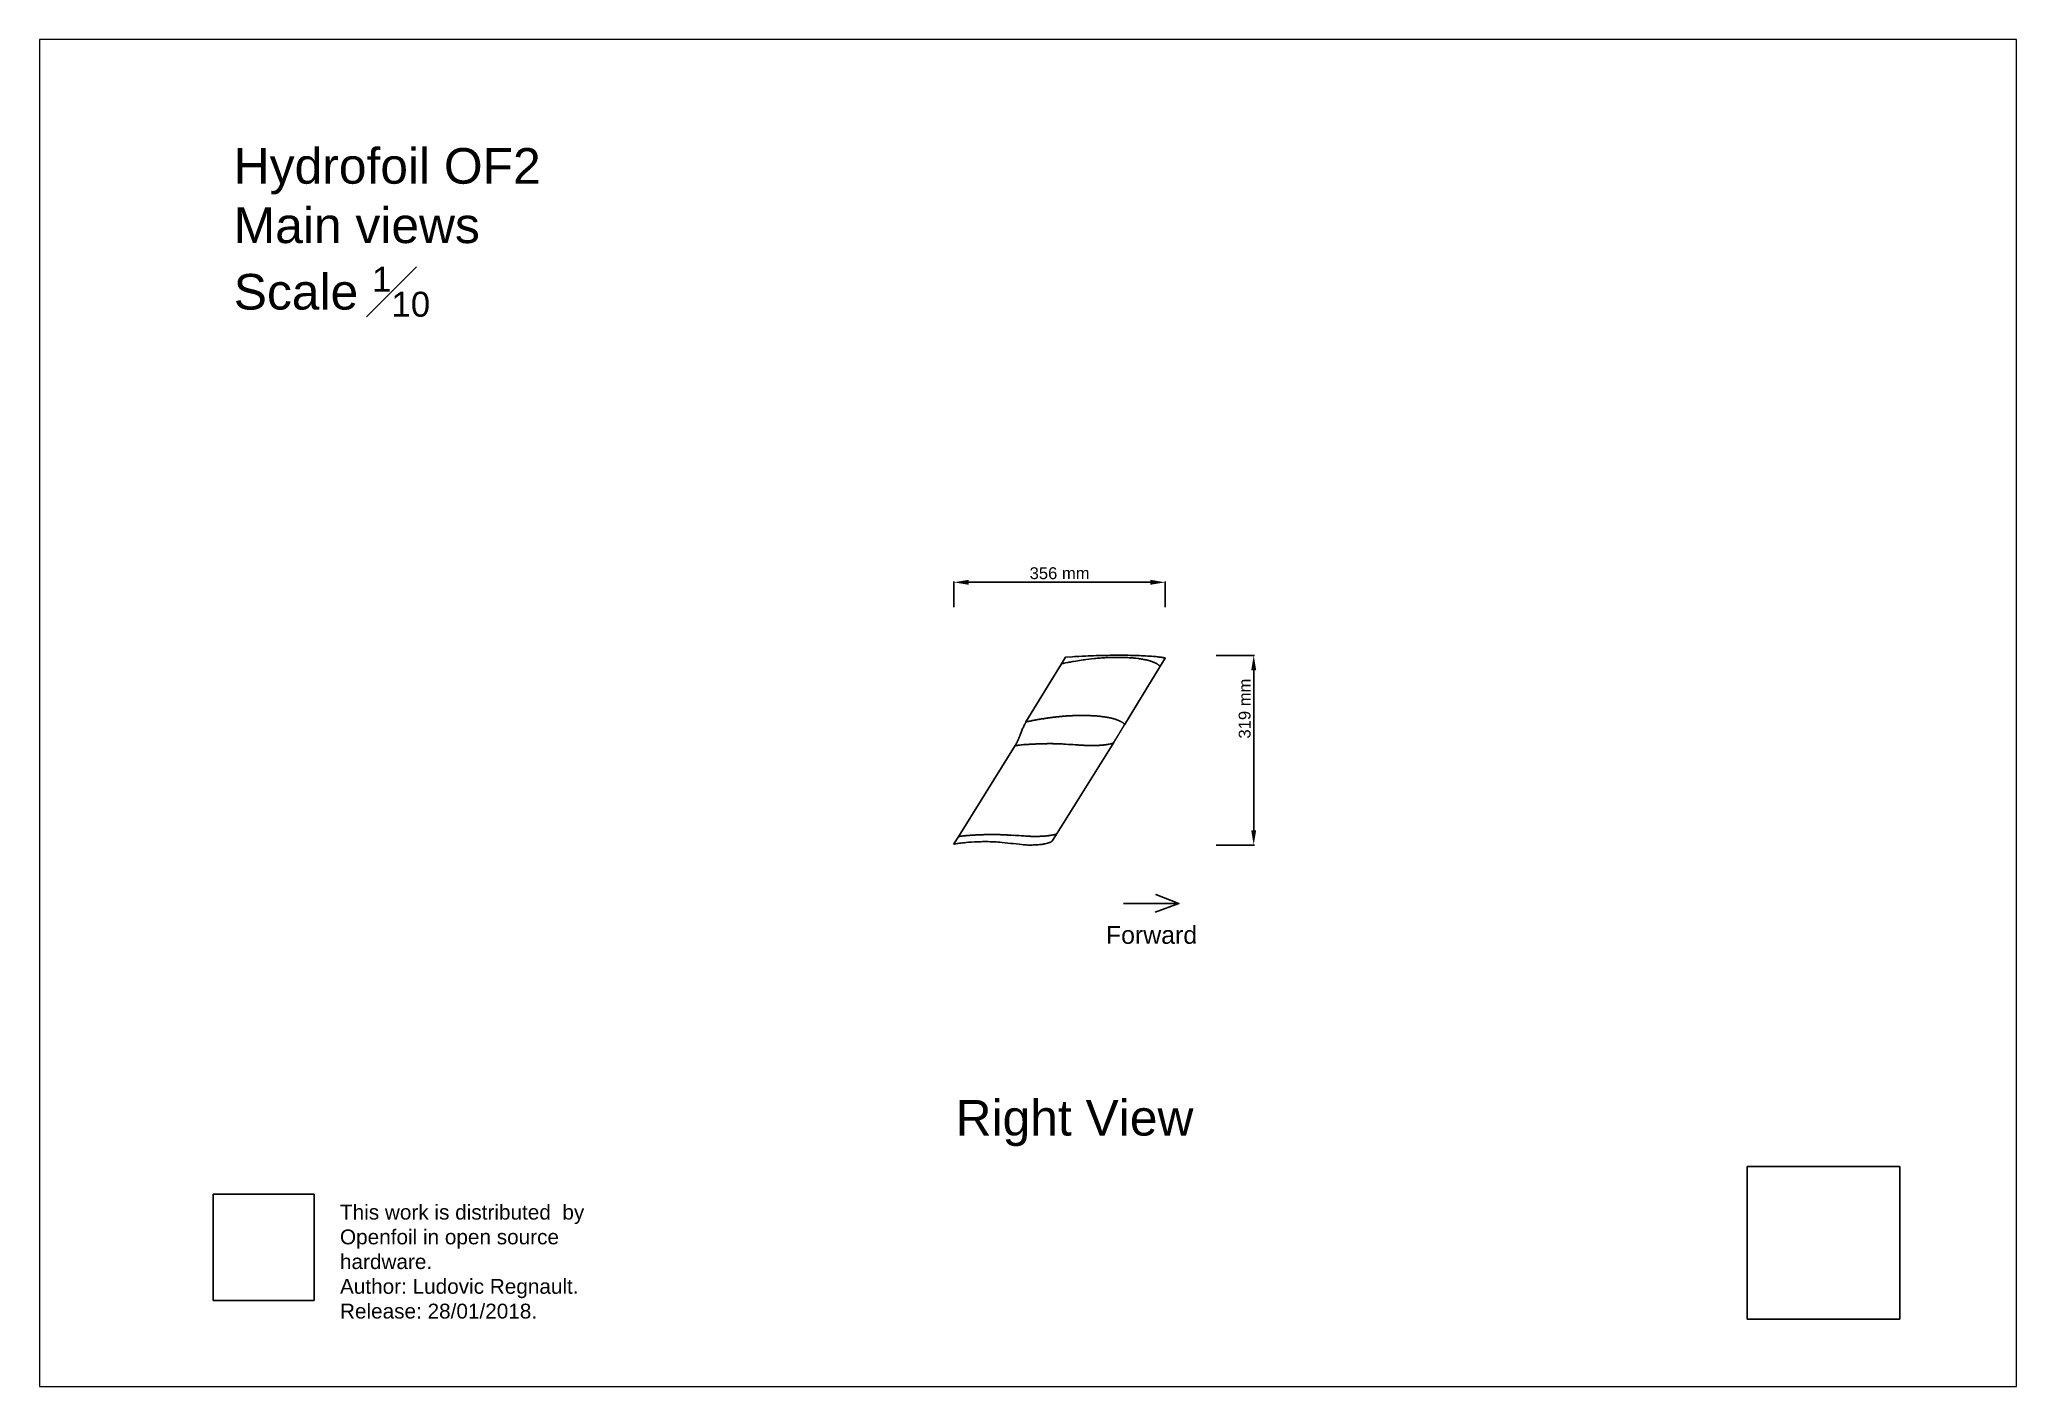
# Paper-space layout '4' of a CAD drawing. Header units: millimetres. Extents: x -23 to 310, y -9 to 218.
# The model-space entities are those that its viewports show. They can reach past a viewport. Long polylines and large blocks are cut down to what shows.
import ezdxf

# ---------------------------------------------------------------- set-up
doc = ezdxf.new("R2010")
doc.units = ezdxf.units.MM
doc.header["$LTSCALE"] = 0.05
doc.layers.add('Cotation', color=8, linetype='Continuous', lineweight=9)
doc.layers.add('Text', color=8, linetype='Continuous')
doc.styles.get("Standard").update_dxf_attribs({"font": 'arial.ttf'})
doc.dimstyles.new('ISO-25', dxfattribs={"dimtxt": 2.5, "dimasz": 2.5, "dimexe": 1.25, "dimexo": 0.625, "dimtad": 1, "dimtxsty": 'Standard', "dimcen": 2.5, "dimadec": 0, "dimazin": 0, "dimtfac": 1, "dimtmove": 0, "dimatfit": 3, "dimfxl": 1, "dimarcsym": 0})
picture_1 = doc.add_image_def('image1.jpg', size_in_pixel=(2362, 2362))
picture_2 = doc.add_image_def('image2.png', size_in_pixel=(761, 800))

psp = doc.layouts.new('4')

# ---------------------------------------------------------------- texts
at = {"color": 144, "true_color": 0x07839c, "insert": (27.79, 21.35), "char_height": 2.5, "attachment_point": 1}
psp.add_mtext_dynamic_manual_height_columns('This work is distributed  by Openfoil in open source hardware.\\PAuthor: Ludovic Regnault.\\PRelease: 28/01/2018.', width=53.1151, gutter_width=12.5, heights=[0], dxfattribs=at)
at = {"layer": 'Text', "insert": (9.9, 199.38), "char_height": 6, "attachment_point": 1}
psp.add_mtext_dynamic_manual_height_columns('\\A1;Hydrofoil OF2\\PMain views\\PScale {\\H0.7x;\\S1#10;}', width=81.4695, gutter_width=50, heights=[0], dxfattribs=at)

msp = doc.modelspace()

# ---------------------------------------------------------------- texts
at = {"layer": 'Text'}
for s, height, p in [('Forward', 30, (15164.8, 10458.9)), ('Right View', 60, (14911.6, 10135.8))]:
    msp.add_text(s, height=height, dxfattribs=at).set_placement(p)

# ---------------------------------------------------------------- blocks, each defined once
blk = doc.blocks.new('*D46')
at = {"layer": 'Cotation', "color": 0, "lineweight": -2, "transparency": 16777216}
for p, q in [((15350.5, 10944.8), (15415, 10944.8)), ((15413.7, 10919.8), (15413.7, 10650.3)), ((15350.5, 10625.3), (15415, 10625.3))]:
    blk.add_line(p, q, dxfattribs=at)
at = {"layer": 'Cotation', "color": 0, "transparency": 16777216}
for points in [[(15409.5, 10919.8), (15417.9, 10919.8), (15413.7, 10944.8)], [(15409.5, 10650.3), (15417.9, 10650.3), (15413.7, 10625.3)]]:
    blk.add_solid(points, dxfattribs=at)
at = {"layer": 'Defpoints', "color": 0, "transparency": 16777216}
for p in [(15349.9, 10944.8), (15349.9, 10625.3), (15413.7, 10625.3)]:
    blk.add_point(p, dxfattribs=at)
at = {"layer": 'Cotation', "color": 0, "transparency": 16777216, "insert": (15398.5, 10855.2), "char_height": 20, "attachment_point": 5, "rotation": 90}
blk.add_mtext('319 mm', dxfattribs=at)
blk = doc.blocks.new('*D47')
at = {"layer": 'Cotation', "color": 0, "lineweight": -2, "transparency": 16777216}
for p, q in [((14908.9, 11025.9), (14908.9, 11069.3)), ((15239.7, 11068), (14933.9, 11068)), ((15264.7, 11025.9), (15264.7, 11069.3))]:
    blk.add_line(p, q, dxfattribs=at)
at = {"layer": 'Cotation', "color": 0, "transparency": 16777216}
for points in [[(14933.9, 11072.2), (14933.9, 11063.8), (14908.9, 11068)], [(15239.7, 11072.2), (15239.7, 11063.8), (15264.7, 11068)]]:
    blk.add_solid(points, dxfattribs=at)
at = {"layer": 'Defpoints', "color": 0, "transparency": 16777216}
for p in [(14908.9, 11068), (14908.9, 11025.3), (15264.7, 11025.3)]:
    blk.add_point(p, dxfattribs=at)
at = {"layer": 'Cotation', "color": 0, "transparency": 16777216, "insert": (15086.8, 11083.2), "char_height": 20, "attachment_point": 5}
blk.add_mtext('356 mm', dxfattribs=at)

# ---------------------------------------------------------------- dimensions: what is measured, and where the dimension line sits
at = {"layer": 'Cotation'}
dim = msp.add_aligned_dim(p1=(15264.7, 11025.3), p2=(14908.9, 11025.3), distance=-42.7, dimstyle='ISO-25', override={"dimtxt": 20, "dimasz": 25, "dimgap": 5, "dimdec": 0, "dimpost": ' mm'}, dxfattribs=at)
dim.commit()
dim.dimension.update_dxf_attribs({"geometry": '*D47', "text_midpoint": (15086.8, 11083.2)})
dim = msp.add_linear_dim(base=(15413.708, 10625.2752), p1=(15349.8771, 10944.7558), p2=(15349.8771, 10625.2752), angle=270, dimstyle='ISO-25', override={"dimtxt": 20, "dimasz": 25, "dimgap": 5, "dimdec": 0, "dimpost": ' mm'}, dxfattribs=at)
dim.commit()
dim.dimension.update_dxf_attribs({"geometry": '*D46', "text_midpoint": (15413.708, 10855.1799), "dimtype": 161})

# ---------------------------------------------------------------- linework, layer by layer
for p, q in [((15030.2, 10832.7), (15089.9, 10930.6)), ((15089.9, 10930.6), (15096.7, 10941.7)), ((15255.7, 10925.7), (15196, 10827.8)), ((15264.5, 10940.2), (15255.7, 10925.7)), ((15030.3, 10832.7), (15030.2, 10832.7)), ((15030.2, 10832.7), (15030.2, 10832.7)), ((15030.3, 10832.8), (15030.3, 10832.8)), ((15030.3, 10832.8), (15030.4, 10832.8)), ((15030.3, 10832.7), (15030.3, 10832.7)), ((15030.3, 10832.7), (15030.3, 10832.7)), ((15030.3, 10832.7), (15030.3, 10832.7)), ((15030.3, 10832.7), (15030.3, 10832.7)), ((15030.4, 10832.8), (15030.5, 10832.8)), ((15030.6, 10832.9), (15030.5, 10832.9)), ((15030.5, 10832.8), (15030.5, 10832.9)), ((15030.5, 10832.8), (15030.5, 10832.8)), ((15030.7, 10832.9), (15030.7, 10832.9)), ((15030.8, 10832.9), (15030.7, 10832.9)), ((15030.7, 10832.9), (15030.7, 10832.9)), ((15030.9, 10833), (15030.8, 10832.9)), ((15030.8, 10832.9), (15030.8, 10832.9)), ((15030.9, 10833), (15030.9, 10833)), ((15030.9, 10833), (15031, 10833)), ((15030.9, 10833), (15030.9, 10833)), ((15031.1, 10833), (15031, 10833)), ((15031.2, 10833), (15031.1, 10833)), ((15031.1, 10833), (15031.1, 10833)), ((15031.2, 10833), (15031.2, 10833)), ((15032.8, 10833.4), (15032.6, 10833.3)), ((15032.8, 10833.4), (15033.1, 10833.4)), ((15033.6, 10833.5), (15033.1, 10833.4)), ((15033.6, 10833.5), (15034.4, 10833.7)), ((15034.4, 10833.7), (15034.4, 10833.7)), ((15034.4, 10833.7), (15034.8, 10833.7)), ((15034.9, 10833.8), (15034.8, 10833.7)), ((15034.9, 10833.8), (15035.1, 10833.8)), ((15035.5, 10833.9), (15035.1, 10833.8)), ((15035.5, 10833.9), (15035.9, 10834)), ((15036, 10834), (15035.9, 10834)), ((15036, 10834), (15036.4, 10834.1)), ((15036.5, 10834.1), (15036.4, 10834.1)), ((15036.5, 10834.1), (15036.9, 10834.2)), ((15037, 10834.2), (15036.9, 10834.2)), ((15037, 10834.2), (15037.6, 10834.3)), ((15038.1, 10834.4), (15037.6, 10834.3)), ((15038.1, 10834.4), (15039.1, 10834.6)), ((15039.1, 10834.6), (15039.6, 10834.7)), ((15039.1, 10834.6), (15039.1, 10834.6)), ((15039.7, 10834.7), (15039.6, 10834.7)), ((15039.7, 10834.7), (15040, 10834.8)), ((15040.2, 10834.9), (15040, 10834.8)), ((15040.2, 10834.9), (15040.5, 10834.9)), ((15040.7, 10835), (15040.5, 10834.9)), ((15040.7, 10835), (15041, 10835)), ((15041.2, 10835.1), (15041, 10835)), ((15041.2, 10835.1), (15041.5, 10835.1)), ((15041.8, 10835.2), (15041.5, 10835.1)), ((15041.8, 10835.2), (15042, 10835.2)), ((15042.3, 10835.3), (15042, 10835.2)), ((15042.3, 10835.3), (15042.4, 10835.3)), ((15042.8, 10835.4), (15042.4, 10835.3)), ((15042.8, 10835.4), (15042.9, 10835.4)), ((15043.3, 10835.5), (15042.9, 10835.4)), ((15043.9, 10835.6), (15043.4, 10835.5)), ((15043.9, 10835.6), (15044.9, 10835.8)), ((15044.9, 10835.8), (15045.3, 10835.9)), ((15045.5, 10835.9), (15045.3, 10835.9)), ((15045.5, 10835.9), (15045.8, 10836)), ((15046, 10836), (15045.8, 10836)), ((15046, 10836), (15046.3, 10836.1)), ((15046.5, 10836.1), (15046.3, 10836.1)), ((15046.5, 10836.1), (15046.8, 10836.1)), ((15047.1, 10836.2), (15046.8, 10836.1)), ((15047.1, 10836.2), (15047.3, 10836.2)), ((15047.6, 10836.3), (15047.3, 10836.2)), ((15047.6, 10836.3), (15047.8, 10836.3)), ((15048.1, 10836.4), (15047.8, 10836.3)), ((15048.1, 10836.4), (15048.3, 10836.4)), ((15048.6, 10836.5), (15048.3, 10836.4)), ((15048.6, 10836.5), (15048.7, 10836.5)), ((15049.2, 10836.6), (15048.7, 10836.5)), ((15049.2, 10836.6), (15050.2, 10836.8)), ((15050.2, 10836.8), (15050.7, 10836.8)), ((15050.8, 10836.9), (15050.7, 10836.8)), ((15050.8, 10836.9), (15051.2, 10836.9)), ((15051.3, 10837), (15051.2, 10836.9)), ((15051.3, 10837), (15051.7, 10837)), ((15052.4, 10837.1), (15051.7, 10837)), ((15052.4, 10837.1), (15052.6, 10837.2)), ((15053.5, 10837.3), (15052.6, 10837.2)), ((15053.5, 10837.3), (15053.6, 10837.3)), ((15054.5, 10837.5), (15053.6, 10837.3)), ((15055.1, 10837.6), (15054.6, 10837.5)), ((15055.1, 10837.6), (15055.3, 10837.6)), ((15055.6, 10837.7), (15055.3, 10837.6)), ((15055.6, 10837.7), (15056.1, 10837.7)), ((15056.7, 10837.8), (15056.1, 10837.7)), ((15056.7, 10837.8), (15056.9, 10837.9)), ((15057.2, 10837.9), (15056.9, 10837.9)), ((15057.2, 10837.9), (15057.6, 10838)), ((15058.3, 10838.1), (15057.6, 10838)), ((15060.8, 10838.5), (15061.4, 10838.6)), ((15061.6, 10838.6), (15061.4, 10838.6)), ((15061.6, 10838.6), (15062.2, 10838.7)), ((15062.4, 10838.7), (15062.2, 10838.7)), ((15062.4, 10838.7), (15063, 10838.8)), ((15063.5, 10838.9), (15063, 10838.8)), ((15063.5, 10838.9), (15063.9, 10838.9)), ((15064.3, 10839), (15063.9, 10838.9)), ((15064.3, 10839), (15064.5, 10839)), ((15064.9, 10839.1), (15064.5, 10839)), ((15064.9, 10839.1), (15065.3, 10839.1)), ((15065.8, 10839.2), (15065.3, 10839.1)), ((15065.8, 10839.2), (15066.1, 10839.2)), ((15066.6, 10839.3), (15066.1, 10839.2)), ((15066.6, 10839.3), (15067.4, 10839.4)), ((15067.4, 10839.4), (15068, 10839.5)), ((15068.3, 10839.5), (15068, 10839.5)), ((15068.3, 10839.5), (15068.5, 10839.6)), ((15069.1, 10839.6), (15068.5, 10839.6)), ((15069.1, 10839.6), (15069.7, 10839.7)), ((15069.9, 10839.8), (15069.7, 10839.7)), ((15069.9, 10839.8), (15070.3, 10839.8)), ((15070.8, 10839.9), (15070.3, 10839.8)), ((15070.8, 10839.9), (15071.5, 10840)), ((15071.6, 10840), (15071.5, 10840)), ((15071.6, 10840), (15072.1, 10840)), ((15072.4, 10840.1), (15072.1, 10840)), ((15072.4, 10840.1), (15072.7, 10840.1)), ((15073.5, 10840.2), (15072.7, 10840.1)), ((15073.5, 10840.2), (15073.9, 10840.2)), ((15075, 10840.4), (15073.9, 10840.2)), ((15075.8, 10840.5), (15075, 10840.4)), ((15075.8, 10840.5), (15076.2, 10840.5)), ((15077.3, 10840.7), (15076.2, 10840.5)), ((15077.3, 10840.7), (15077.4, 10840.7)), ((15078.3, 10840.8), (15077.4, 10840.7)), ((15078.3, 10840.8), (15078.8, 10840.8)), ((15079.3, 10840.9), (15078.8, 10840.8)), ((15079.3, 10840.9), (15079.8, 10841)), ((15080.8, 10841.1), (15079.8, 10841)), ((15080.8, 10841.1), (15081, 10841.1)), ((15081.7, 10841.2), (15081, 10841.1)), ((15081.7, 10841.2), (15082.1, 10841.2)), ((15082.5, 10841.3), (15082.1, 10841.2)), ((15082.5, 10841.3), (15083.4, 10841.4)), ((15084.2, 10841.4), (15083.4, 10841.4)), ((15084.2, 10841.4), (15084.5, 10841.5)), ((15085, 10841.5), (15084.5, 10841.5)), ((15085, 10841.5), (15085.7, 10841.6)), ((15086.7, 10841.7), (15085.7, 10841.6)), ((15086.7, 10841.7), (15087.4, 10841.8)), ((15087.7, 10841.8), (15087.4, 10841.8)), ((15087.7, 10841.8), (15088.2, 10841.9)), ((15088.4, 10841.9), (15088.2, 10841.9)), ((15088.4, 10841.9), (15088.8, 10841.9)), ((15089.3, 10842), (15088.8, 10841.9)), ((15089.3, 10842), (15090, 10842)), ((15090.1, 10842), (15090, 10842)), ((15090.1, 10842), (15090.7, 10842.1)), ((15090.9, 10842.1), (15090.7, 10842.1)), ((15090.9, 10842.1), (15091.2, 10842.2)), ((15091.8, 10842.2), (15091.2, 10842.2)), ((15091.8, 10842.2), (15092.5, 10842.3)), ((15092.6, 10842.3), (15092.5, 10842.3)), ((15092.6, 10842.3), (15093.1, 10842.3)), ((15093.5, 10842.4), (15093.1, 10842.3)), ((15095.2, 10842.5), (15094.9, 10842.5)), ((15095.2, 10842.5), (15095.6, 10842.5)), ((15096, 10842.6), (15095.6, 10842.5)), ((15097.7, 10842.7), (15097.4, 10842.7)), ((15097.7, 10842.7), (15098, 10842.7)), ((15099, 10842.8), (15099.3, 10842.8)), ((15100.3, 10842.9), (15100.5, 10842.9)), ((15100.9, 10843), (15100.5, 10842.9)), ((15100.9, 10843), (15101.1, 10843)), ((15101.5, 10843), (15101.1, 10843)), ((15101.5, 10843), (15101.7, 10843)), ((15102, 10843), (15101.7, 10843)), ((15102, 10843), (15102.4, 10843)), ((15102.8, 10843.1), (15102.4, 10843)), ((15102.8, 10843.1), (15103, 10843.1)), ((15103.2, 10843.1), (15103, 10843.1)), ((15103.2, 10843.1), (15103.6, 10843.1)), ((15104.1, 10843.1), (15103.6, 10843.1)), ((15104.1, 10843.1), (15104.2, 10843.2)), ((15104.5, 10843.2), (15104.2, 10843.2)), ((15104.5, 10843.2), (15104.8, 10843.2)), ((15105.8, 10843.2), (15106.1, 10843.2)), ((15106.2, 10843.3), (15106.1, 10843.2)), ((15106.2, 10843.3), (15106.9, 10843.3)), ((15107.1, 10843.3), (15106.9, 10843.3)), ((15107.1, 10843.3), (15107.2, 10843.3)), ((15107.5, 10843.3), (15107.2, 10843.3)), ((15107.5, 10843.3), (15108.4, 10843.3)), ((15108.8, 10843.4), (15108.4, 10843.3)), ((15108.8, 10843.4), (15109.6, 10843.4)), ((15109.6, 10843.4), (15109.6, 10843.4)), ((15109.6, 10843.4), (15110.2, 10843.4)), ((15110.5, 10843.4), (15110.2, 10843.4)), ((15110.5, 10843.4), (15110.8, 10843.4)), ((15111.4, 10843.4), (15110.8, 10843.4)), ((15113.1, 10843.5), (15112.6, 10843.5)), ((15115.6, 10843.5), (15115.1, 10843.5)), ((15122.5, 10843.6), (15122.6, 10843.6)), ((15123.3, 10843.6), (15122.6, 10843.6)), ((15123.3, 10843.6), (15123.5, 10843.6)), ((15125.9, 10843.6), (15130.2, 10843.6)), ((15130.3, 10843.6), (15130.2, 10843.6)), ((15130.3, 10843.6), (15131, 10843.6)), ((15131.1, 10843.6), (15131.9, 10843.6)), ((15131.9, 10843.6), (15132.7, 10843.6)), ((15132.7, 10843.6), (15133.6, 10843.5)), ((15134.3, 10843.5), (15133.6, 10843.5)), ((15135.2, 10843.5), (15134.4, 10843.5)), ((15135.2, 10843.5), (15135.3, 10843.5)), ((15136, 10843.5), (15135.3, 10843.5)), ((15136.7, 10843.4), (15136, 10843.5)), ((15136.7, 10843.4), (15137, 10843.4)), ((15137.6, 10843.4), (15137, 10843.4)), ((15137.6, 10843.4), (15137.8, 10843.4)), ((15138.4, 10843.4), (15137.8, 10843.4)), ((15138.4, 10843.4), (15138.7, 10843.4)), ((15139, 10843.4), (15138.7, 10843.4)), ((15139, 10843.4), (15139.6, 10843.3)), ((15140, 10843.3), (15139.6, 10843.3)), ((15143.2, 10843.2), (15143, 10843.2)), ((15143.2, 10843.2), (15143.5, 10843.2)), ((15144.3, 10843.1), (15144.6, 10843.1)), ((15144.9, 10843.1), (15144.6, 10843.1)), ((15144.9, 10843.1), (15145.1, 10843.1)), ((15145.4, 10843), (15145.1, 10843.1)), ((15145.4, 10843), (15145.7, 10843)), ((15145.9, 10843), (15145.7, 10843)), ((15145.9, 10843), (15146.2, 10843)), ((15146.5, 10843), (15146.2, 10843)), ((15146.5, 10843), (15146.8, 10842.9)), ((15147, 10842.9), (15146.8, 10842.9)), ((15147, 10842.9), (15147.3, 10842.9)), ((15147.6, 10842.9), (15147.3, 10842.9)), ((15147.6, 10842.9), (15147.8, 10842.9)), ((15148.1, 10842.8), (15147.8, 10842.9)), ((15148.1, 10842.8), (15148.4, 10842.8)), ((15148.6, 10842.8), (15148.4, 10842.8)), ((15148.6, 10842.8), (15148.9, 10842.8)), ((15149.1, 10842.8), (15148.9, 10842.8)), ((15150.3, 10842.6), (15150, 10842.7)), ((15150.3, 10842.6), (15150.5, 10842.6)), ((15150.8, 10842.6), (15150.5, 10842.6)), ((15150.8, 10842.6), (15151.1, 10842.6)), ((15151.2, 10842.6), (15151.1, 10842.6)), ((15152.5, 10842.4), (15152.1, 10842.5)), ((15152.5, 10842.4), (15152.7, 10842.4)), ((15152.9, 10842.4), (15152.7, 10842.4)), ((15152.9, 10842.4), (15153.1, 10842.4)), ((15153.3, 10842.3), (15153.1, 10842.4)), ((15153.3, 10842.3), (15153.7, 10842.3)), ((15154.2, 10842.2), (15153.7, 10842.3)), ((15154.2, 10842.2), (15154.3, 10842.2)), ((15154.6, 10842.2), (15154.3, 10842.2)), ((15154.6, 10842.2), (15154.8, 10842.2)), ((15155, 10842.2), (15154.8, 10842.2)), ((15155, 10842.2), (15155.4, 10842.1)), ((15155.4, 10842.1), (15155.4, 10842.1)), ((15155.4, 10842.1), (15155.9, 10842)), ((15156.2, 10842), (15155.9, 10842)), ((15156.2, 10842), (15156.4, 10842)), ((15157, 10841.9), (15156.4, 10842)), ((15157, 10841.9), (15157.5, 10841.8)), ((15157.8, 10841.8), (15157.5, 10841.8)), ((15157.8, 10841.8), (15158, 10841.8)), ((15158.2, 10841.8), (15158, 10841.8)), ((15158.2, 10841.8), (15158.5, 10841.7)), ((15158.6, 10841.7), (15158.5, 10841.7)), ((15158.6, 10841.7), (15159, 10841.6)), ((15159.4, 10841.6), (15159, 10841.6)), ((15159.4, 10841.6), (15159.6, 10841.6)), ((15159.8, 10841.5), (15159.6, 10841.6)), ((15159.8, 10841.5), (15160.1, 10841.5)), ((15160.2, 10841.5), (15160.1, 10841.5)), ((15160.2, 10841.5), (15160.7, 10841.4)), ((15161, 10841.4), (15160.7, 10841.4)), ((15161, 10841.4), (15161.2, 10841.4)), ((15161.4, 10841.3), (15161.2, 10841.4)), ((15161.4, 10841.3), (15161.7, 10841.3)), ((15161.8, 10841.3), (15161.7, 10841.3)), ((15161.8, 10841.3), (15162.3, 10841.2)), ((15162.6, 10841.1), (15162.3, 10841.2)), ((15162.6, 10841.1), (15162.8, 10841.1)), ((15163, 10841.1), (15162.8, 10841.1)), ((15163, 10841.1), (15163.3, 10841)), ((15163.4, 10841), (15163.3, 10841)), ((15163.4, 10841), (15163.8, 10841)), ((15164.2, 10840.9), (15163.8, 10841)), ((15164.2, 10840.9), (15164.4, 10840.9)), ((15164.6, 10840.8), (15164.4, 10840.9)), ((15164.6, 10840.8), (15164.9, 10840.8)), ((15165, 10840.8), (15164.9, 10840.8)), ((15165, 10840.8), (15165.4, 10840.7)), ((15165.8, 10840.7), (15165.4, 10840.7)), ((15165.8, 10840.7), (15166, 10840.6)), ((15166.2, 10840.6), (15166, 10840.6)), ((15166.2, 10840.6), (15166.5, 10840.5)), ((15166.6, 10840.5), (15166.5, 10840.5)), ((15166.6, 10840.5), (15167, 10840.5)), ((15167.4, 10840.4), (15167, 10840.5)), ((15167.4, 10840.4), (15167.5, 10840.4)), ((15167.8, 10840.3), (15167.5, 10840.4)), ((15167.8, 10840.3), (15168, 10840.3)), ((15168.2, 10840.3), (15168, 10840.3)), ((15168.2, 10840.3), (15168.6, 10840.2)), ((15168.9, 10840.1), (15168.6, 10840.2)), ((15168.9, 10840.1), (15169.1, 10840.1)), ((15169.3, 10840), (15169.1, 10840.1)), ((15169.3, 10840), (15169.6, 10840)), ((15169.7, 10840), (15169.6, 10840)), ((15169.7, 10840), (15170.1, 10839.9)), ((15170.5, 10839.8), (15170.1, 10839.9)), ((15170.5, 10839.8), (15170.7, 10839.8)), ((15170.9, 10839.7), (15170.7, 10839.8)), ((15170.9, 10839.7), (15171.2, 10839.7)), ((15171.3, 10839.7), (15171.2, 10839.7)), ((15171.3, 10839.7), (15171.7, 10839.6)), ((15172, 10839.5), (15171.7, 10839.6)), ((15172, 10839.5), (15172.2, 10839.5)), ((15172.4, 10839.4), (15172.2, 10839.5)), ((15172.4, 10839.4), (15172.7, 10839.4)), ((15172.8, 10839.4), (15172.7, 10839.4)), ((15172.8, 10839.4), (15173, 10839.3)), ((15173.2, 10839.3), (15173, 10839.3)), ((15173.6, 10839.2), (15173.2, 10839.3)), ((15173.2, 10839.3), (15173.2, 10839.3)), ((15173.6, 10839.2), (15173.7, 10839.2)), ((15173.9, 10839.1), (15173.7, 10839.2)), ((15173.9, 10839.1), (15174, 10839.1)), ((15174.3, 10839), (15174, 10839.1)), ((15174.3, 10839), (15174.5, 10839)), ((15174.7, 10838.9), (15174.5, 10839)), ((15174.7, 10838.9), (15174.8, 10838.9)), ((15175.1, 10838.8), (15174.8, 10838.9)), ((15175.1, 10838.8), (15175.3, 10838.8)), ((15175.4, 10838.8), (15175.3, 10838.8)), ((15175.4, 10838.8), (15175.5, 10838.7)), ((15175.8, 10838.7), (15175.5, 10838.7)), ((15175.8, 10838.7), (15176, 10838.6)), ((15176.2, 10838.6), (15176, 10838.6)), ((15176.2, 10838.6), (15176.3, 10838.6)), ((15176.6, 10838.5), (15176.3, 10838.6)), ((15176.6, 10838.5), (15176.8, 10838.4)), ((15176.9, 10838.4), (15176.8, 10838.4)), ((15176.9, 10838.4), (15177, 10838.4)), ((15177.3, 10838.3), (15177, 10838.4)), ((15177.3, 10838.3), (15177.5, 10838.2)), ((15177.7, 10838.2), (15177.5, 10838.2)), ((15177.7, 10838.2), (15177.8, 10838.2)), ((15178, 10838.1), (15177.8, 10838.2)), ((15178, 10838.1), (15178.3, 10838)), ((15178.4, 10838), (15178.3, 10838)), ((15178.4, 10838), (15178.5, 10837.9)), ((15178.8, 10837.9), (15178.5, 10837.9)), ((15178.8, 10837.9), (15179, 10837.8)), ((15179.1, 10837.8), (15179, 10837.8)), ((15179.1, 10837.8), (15179.2, 10837.7)), ((15179.4, 10837.7), (15179.2, 10837.7)), ((15179.4, 10837.7), (15179.7, 10837.6)), ((15179.9, 10837.5), (15179.7, 10837.6)), ((15179.9, 10837.5), (15180, 10837.5)), ((15180.1, 10837.5), (15180, 10837.5)), ((15180.1, 10837.5), (15180.7, 10837.3)), ((15181.4, 10837), (15181.2, 10837.1)), ((15181.6, 10837), (15181.4, 10837)), ((15181.8, 10836.9), (15181.6, 10837)), ((15181.6, 10837), (15181.6, 10837)), ((15181.8, 10836.9), (15181.9, 10836.9)), ((15182, 10836.8), (15181.9, 10836.9)), ((15182.2, 10836.7), (15182.1, 10836.8)), ((15182.2, 10836.7), (15182.3, 10836.7)), ((15182.5, 10836.6), (15182.3, 10836.7)), ((15182.7, 10836.6), (15182.5, 10836.6)), ((15182.5, 10836.6), (15182.5, 10836.6)), ((15182.7, 10836.6), (15182.8, 10836.5)), ((15182.9, 10836.5), (15182.8, 10836.5)), ((15182.9, 10836.5), (15183, 10836.4)), ((15183.2, 10836.4), (15183, 10836.4)), ((15183.2, 10836.4), (15183.3, 10836.4)), ((15183.4, 10836.3), (15183.3, 10836.4)), ((15183.4, 10836.3), (15183.5, 10836.3)), ((15183.6, 10836.2), (15183.5, 10836.3)), ((15183.6, 10836.2), (15183.7, 10836.2)), ((15183.8, 10836.1), (15183.7, 10836.2)), ((15183.8, 10836.1), (15183.9, 10836.1)), ((15184, 10836.1), (15183.9, 10836.1)), ((15184, 10836.1), (15184.2, 10836)), ((15184.2, 10836), (15184.2, 10836)), ((15184.2, 10836), (15184.4, 10835.9)), ((15184.4, 10835.9), (15184.4, 10835.9)), ((15184.4, 10835.9), (15184.6, 10835.8)), ((15184.7, 10835.8), (15184.6, 10835.8)), ((15184.7, 10835.8), (15184.8, 10835.7)), ((15184.9, 10835.7), (15184.8, 10835.7)), ((15186.2, 10835.2), (15186.4, 10835.1)), ((15188, 10834.4), (15188.1, 10834.3)), ((15188.3, 10834.2), (15188.1, 10834.3)), ((15189.8, 10833.5), (15189.6, 10833.6)), ((15189.8, 10833.5), (15189.8, 10833.4)), ((15191.1, 10832.7), (15191.2, 10832.7)), ((15191.3, 10832.6), (15191.2, 10832.7)), ((15192.9, 10831.6), (15192.7, 10831.7)), ((15192.9, 10831.6), (15193, 10831.6)), ((15193, 10831.5), (15193, 10831.6)), ((15193.2, 10831.4), (15193.1, 10831.5)), ((15193.2, 10831.4), (15193.3, 10831.4)), ((15193.3, 10831.3), (15193.3, 10831.4)), ((15193.3, 10831.3), (15193.4, 10831.3)), ((15193.6, 10831.1), (15193.7, 10831.1)), ((15193.8, 10831), (15193.7, 10831.1)), ((15193.9, 10830.9), (15193.8, 10831)), ((15193.9, 10830.9), (15194, 10830.8)), ((15194.1, 10830.8), (15194, 10830.8)), ((15194.1, 10830.8), (15194.2, 10830.7)), ((15194.3, 10830.6), (15194.2, 10830.7)), ((15194.3, 10830.6), (15194.4, 10830.5)), ((15194.5, 10830.4), (15194.4, 10830.5)), ((15194.9, 10830.1), (15194.8, 10830.2)), ((15194.9, 10830.1), (15195, 10830)), ((15195.1, 10829.9), (15195.2, 10829.9)), ((15195.2, 10829.8), (15195.2, 10829.9)), ((15195.2, 10829.8), (15195.3, 10829.8)), ((15195.3, 10829.7), (15195.3, 10829.8)), ((15195.5, 10829.5), (15195.4, 10829.6)), ((15195.5, 10829.5), (15195.5, 10829.5)), ((15195.5, 10829.5), (15195.6, 10829.4)), ((15195.5, 10829.5), (15195.5, 10829.5)), ((15195.6, 10829.4), (15195.6, 10829.4)), ((15195.7, 10829.3), (15195.6, 10829.4)), ((15195.6, 10829.4), (15195.6, 10829.4)), ((15195.7, 10829.3), (15195.7, 10829.3)), ((15195.7, 10829.3), (15195.7, 10829.2)), ((15195.7, 10829.3), (15195.7, 10829.3)), ((15195.9, 10829.1), (15195.8, 10829.1)), ((15195.8, 10829.1), (15195.8, 10829.1)), ((15195.9, 10829.1), (15195.9, 10829)), ((15195.9, 10829), (15195.9, 10829)), ((15195.9, 10829), (15196, 10828.8)), ((15196, 10828.8), (15196, 10828.8)), ((15196, 10828.8), (15196, 10828.8)), ((15196, 10828.8), (15196, 10828.7)), ((15196, 10828.8), (15196, 10828.8)), ((15196.1, 10828.7), (15196, 10828.7)), ((15196, 10828), (15196.1, 10828)), ((15196.1, 10828.7), (15196.1, 10828.7)), ((15196.1, 10828.6), (15196.1, 10828.6)), ((15196.1, 10828.5), (15196.1, 10828.4)), ((15196.1, 10828.4), (15196.1, 10828.4)), ((15196.1, 10828.4), (15196.1, 10828.4)), ((15196.1, 10828.4), (15196.1, 10828.3)), ((15196.1, 10828.4), (15196.1, 10828.4)), ((15196.1, 10828.3), (15196.1, 10828.2)), ((15196.1, 10828.1), (15196.1, 10828.1)), ((15196.1, 10828), (15196.1, 10828)), ((14916.9, 10640.2), (15012.2, 10793.3)), ((15012.2, 10793.2), (15012.2, 10793.2)), ((15012.2, 10793.2), (15012.2, 10793.2)), ((15012.2, 10793.1), (15012.2, 10793.1)), ((15012.2, 10793.1), (15012.2, 10793.1)), ((15012.2, 10793.1), (15012.2, 10793.1)), ((15012.2, 10793.1), (15012.2, 10793)), ((15012.2, 10793.1), (15012.2, 10793.1)), ((15012.2, 10793), (15012.2, 10793)), ((15012.2, 10793), (15012.3, 10793)), ((15012.3, 10793), (15012.5, 10793)), ((15012.3, 10793), (15012.3, 10793)), ((15012.3, 10793), (15012.3, 10793)), ((15012.3, 10793), (15012.3, 10793)), ((15012.8, 10793), (15012.8, 10793)), ((15013.4, 10793), (15014.4, 10793.1)), ((15014.4, 10793.1), (15014.9, 10793.2)), ((15014.9, 10793.2), (15015.5, 10793.3)), ((15015.5, 10793.3), (15015.8, 10793.3)), ((15015.8, 10793.3), (15016.8, 10793.4)), ((15021.1, 10812.5), (15021.1, 10812.6)), ((15028.5, 10794.6), (15029, 10794.6)), ((15034.2, 10795), (15034.7, 10795)), ((15034.7, 10795), (15035.3, 10795)), ((15035.3, 10795), (15035.8, 10795.1)), ((15035.8, 10795.1), (15036.3, 10795.1)), ((15036.3, 10795.1), (15036.8, 10795.1)), ((15036.8, 10795.1), (15037.4, 10795.1)), ((15037.4, 10795.1), (15037.8, 10795.2)), ((15037.8, 10795.2), (15038.4, 10795.2)), ((15038.4, 10795.2), (15038.9, 10795.2)), ((15038.9, 10795.2), (15039.5, 10795.3)), ((15039.5, 10795.3), (15039.7, 10795.3)), ((15049.3, 10795.8), (15049.9, 10795.8)), ((15049.3, 10795.7), (15049.3, 10795.8)), ((15049.9, 10795.8), (15050.1, 10795.8)), ((15050.1, 10795.8), (15050.6, 10795.8)), ((15056.6, 10796), (15057.2, 10796)), ((15057.2, 10796), (15057.4, 10796)), ((15060.7, 10796.1), (15061.5, 10796.1)), ((15073.8, 10796.1), (15074.4, 10796.1)), ((15076.2, 10796.1), (15077, 10796)), ((15077.1, 10796), (15077.9, 10796)), ((15077.9, 10796), (15077.9, 10796)), ((15177.9, 10798.2), (15082.6, 10645.2)), ((15088.4, 10795.7), (15089.2, 10795.6)), ((15089.2, 10795.6), (15089.3, 10795.6)), ((15093.1, 10795.4), (15093.4, 10795.4)), ((15096.6, 10795.2), (15101.5, 10795)), ((15101.5, 10795), (15102.6, 10794.9)), ((15102.6, 10794.9), (15106.1, 10794.7)), ((15106.1, 10794.7), (15106.3, 10794.7)), ((15106.3, 10794.7), (15106.4, 10794.7)), ((15109.1, 10794.5), (15112.9, 10794.3)), ((15123, 10793.7), (15123.1, 10793.6)), ((15123.1, 10793.6), (15124, 10793.6)), ((15124, 10793.6), (15124.3, 10793.6)), ((15127.8, 10793.4), (15128, 10793.4)), ((15130, 10793.2), (15130.8, 10793.2)), ((15130.8, 10793.2), (15131.4, 10793.2)), ((15147.5, 10793.1), (15147.6, 10793.1)), ((15147.6, 10793.1), (15148, 10793.1)), ((15148.1, 10793.1), (15148.6, 10793.1)), ((15154.6, 10793.4), (15154.9, 10793.4)), ((15154.9, 10793.4), (15155.1, 10793.4)), ((15155.1, 10793.4), (15155.4, 10793.5)), ((15155.4, 10793.5), (15155.6, 10793.5)), ((15155.6, 10793.5), (15155.7, 10793.5)), ((15155.7, 10793.5), (15156.1, 10793.5)), ((15156.1, 10793.5), (15156.3, 10793.5)), ((15156.3, 10793.5), (15156.8, 10793.5)), ((15156.8, 10793.5), (15156.9, 10793.6)), ((15156.9, 10793.6), (15157.3, 10793.6)), ((15157.3, 10793.6), (15157.7, 10793.6)), ((15157.7, 10793.6), (15157.8, 10793.6)), ((15158.8, 10793.7), (15158.9, 10793.7)), ((15158.9, 10793.7), (15159.4, 10793.8)), ((15161.4, 10794), (15161.6, 10794)), ((15161.6, 10794), (15162.1, 10794)), ((15163.3, 10794.2), (15165, 10794.4)), ((15172.4, 10795.8), (15172.8, 10795.8)), ((15174.2, 10796.2), (15174.3, 10796.2)), ((15174.3, 10796.2), (15174.4, 10796.2)), ((15176, 10796.8), (15176.1, 10796.8)), ((15176, 10796.8), (15176, 10796.8)), ((15176.1, 10796.8), (15176.4, 10797)), ((14908.9, 10627.4), (14916.9, 10640.2)), ((14917.5, 10639.9), (14917.5, 10639.9)), ((14918, 10639.9), (14919.5, 10640.1)), ((14918, 10639.9), (14918, 10639.9)), ((14919.6, 10640.1), (14919.8, 10640.2)), ((15075.4, 10642.3), (15075.6, 10642.4)), ((15075.6, 10642.4), (15075.7, 10642.4)), ((15079.2, 10643.2), (15079.3, 10643.2)), ((15079.3, 10643.2), (15079.5, 10643.3)), ((15079.3, 10643.2), (15079.3, 10643.2)), ((15079.5, 10643.3), (15079.6, 10643.3)), ((15079.5, 10643.3), (15079.5, 10643.3)), ((15079.6, 10643.3), (15079.6, 10643.3)), ((15082.3, 10644.8), (15082.4, 10644.9))]:
    msp.add_line(p, q)
for points in [[(15089.9, 10930.6), (15089.9, 10930.6), (15089.9, 10930.6), (15089.9, 10930.6), (15089.9, 10930.6), (15089.9, 10930.6), (15089.9, 10930.6), (15089.9, 10930.6), (15089.9, 10930.6), (15089.9, 10930.6), (15089.9, 10930.6), (15090, 10930.6), (15090, 10930.6), (15090, 10930.6), (15090, 10930.6), (15090, 10930.6), (15090, 10930.6), (15090, 10930.6), (15090, 10930.6), (15090, 10930.6), (15090, 10930.7), (15090, 10930.7), (15090, 10930.7), (15090.1, 10930.7), (15090.1, 10930.7), (15090.1, 10930.7), (15090.1, 10930.7), (15090.2, 10930.7), (15090.3, 10930.8), (15090.4, 10930.8), (15090.5, 10930.8), (15090.6, 10930.9), (15090.8, 10930.9), (15092.8, 10931.3), (15094.5, 10931.6), (15096.6, 10932.1), (15100.7, 10932.9), (15102.6, 10933.3), (15104.6, 10933.7), (15106.5, 10934), (15108.4, 10934.4), (15110.4, 10934.7), (15114.3, 10935.4), (15117.3, 10935.9), (15120.4, 10936.4), (15123.4, 10936.8), (15126.5, 10937.2), (15128.8, 10937.5), (15131.2, 10937.8), (15135.9, 10938.4), (15140.7, 10939), (15145.4, 10939.5), (15147.9, 10939.8), (15150.3, 10940), (15152.8, 10940.2), (15155.3, 10940.4), (15157.7, 10940.6), (15160.2, 10940.8), (15162.7, 10941), (15165.2, 10941.1), (15167.5, 10941.2), (15169.9, 10941.3), (15172.3, 10941.4), (15174.8, 10941.4), (15177.2, 10941.5), (15179.7, 10941.5), (15183.2, 10941.5), (15186.8, 10941.5), (15190, 10941.5), (15193.2, 10941.4), (15196.5, 10941.3), (15199.7, 10941.2), (15201.9, 10941.1), (15204, 10941), (15206.2, 10940.9), (15208.3, 10940.7), (15210, 10940.5), (15211.7, 10940.4), (15213.4, 10940.2), (15215.1, 10940), (15218.3, 10939.6), (15219.9, 10939.4), (15221.5, 10939.2), (15223.1, 10938.9), (15224.7, 10938.7), (15226.3, 10938.4), (15227.9, 10938.1), (15229.4, 10937.9), (15231, 10937.6), (15232.5, 10937.3), (15234, 10936.9), (15235.5, 10936.6), (15237, 10936.2), (15238.5, 10935.8), (15239.9, 10935.3), (15240.8, 10935), (15241.7, 10934.7), (15242.6, 10934.4), (15243.5, 10934), (15244.4, 10933.7), (15245.2, 10933.3), (15246.1, 10933), (15246.9, 10932.6), (15248.4, 10931.9), (15249.1, 10931.6), (15249.8, 10931.2), (15250.5, 10930.8), (15251.2, 10930.4), (15251.8, 10930), (15252.4, 10929.6), (15253, 10929.2), (15253.6, 10928.8), (15254.2, 10928.4), (15254.7, 10927.9), (15255, 10927.6), (15255.1, 10927.5), (15255.2, 10927.4), (15255.2, 10927.4), (15255.3, 10927.3), (15255.4, 10927.2), (15255.4, 10927.2), (15255.5, 10927.1), (15255.5, 10927), (15255.6, 10927), (15255.6, 10927), (15255.6, 10926.9), (15255.6, 10926.9), (15255.6, 10926.9), (15255.7, 10926.8), (15255.7, 10926.8), (15255.7, 10926.8), (15255.7, 10926.7), (15255.7, 10926.7), (15255.7, 10926.7), (15255.7, 10926.7), (15255.7, 10926.6), (15255.8, 10926.6), (15255.8, 10926.6), (15255.8, 10926.5), (15255.8, 10926.5), (15255.8, 10926.5), (15255.8, 10926.5), (15255.8, 10926.4), (15255.8, 10926.4), (15255.8, 10926.4), (15255.8, 10926.3), (15255.8, 10926.3), (15255.8, 10926.3), (15255.8, 10926.2), (15255.8, 10926.2), (15255.8, 10926.2), (15255.8, 10926.2), (15255.8, 10926.1), (15255.8, 10926.1), (15255.8, 10926.1), (15255.8, 10926), (15255.8, 10926), (15255.8, 10926), (15255.8, 10926), (15255.8, 10925.9), (15255.8, 10925.9), (15255.8, 10925.9), (15255.7, 10925.9), (15255.7, 10925.8), (15255.7, 10925.8), (15255.7, 10925.8), (15255.7, 10925.8), (15255.7, 10925.7), (15255.7, 10925.7)], [(15020.5, 10811), (15022.1, 10815.1), (15023.3, 10818.3), (15024, 10819.9), (15024.6, 10821.4), (15025.2, 10822.8), (15025.8, 10824.2), (15026.4, 10825.5), (15027.1, 10826.8), (15027.8, 10828.3), (15028.6, 10829.8), (15029, 10830.5), (15029.4, 10831.3), (15029.8, 10832), (15030.2, 10832.7)]]:
    msp.add_lwpolyline(points)
for points in [[(15096.7, 10941.7), (15096.7, 10941.7), (15096.7, 10941.7), (15096.7, 10941.7), (15096.7, 10941.7), (15096.7, 10941.7), (15096.7, 10941.7), (15096.7, 10941.7), (15096.7, 10941.7), (15096.7, 10941.7), (15096.7, 10941.7), (15096.7, 10941.7), (15096.7, 10941.7), (15096.7, 10941.7), (15096.7, 10941.7), (15096.7, 10941.8), (15096.7, 10941.8), (15096.7, 10941.8), (15096.7, 10941.8), (15096.7, 10941.8), (15096.7, 10941.8), (15096.7, 10941.8), (15096.8, 10941.8), (15096.8, 10941.8), (15096.8, 10941.8), (15096.8, 10941.8), (15096.8, 10941.8), (15096.8, 10941.8), (15096.8, 10941.8), (15096.8, 10941.8), (15096.8, 10941.8), (15096.8, 10941.8), (15096.8, 10941.8), (15096.8, 10941.8), (15096.8, 10941.8), (15096.8, 10941.8), (15096.9, 10941.8), (15096.9, 10941.8), (15096.9, 10941.8), (15097.1, 10941.8), (15097.3, 10941.8), (15108.3, 10942.6), (15111.9, 10942.8), (15115.4, 10943), (15119.1, 10943.2), (15124.8, 10943.5), (15130.5, 10943.8), (15134.9, 10944), (15139.4, 10944.1), (15143.9, 10944.3), (15148.4, 10944.5), (15153.2, 10944.6), (15157.9, 10944.7), (15162.7, 10944.9), (15167.5, 10944.9), (15172.1, 10945, -0.002635), (15188.9, 10945.1), (15195.5, 10945), (15202, 10945), (15206.4, 10944.9), (15210.8, 10944.8), (15214.4, 10944.7), (15217.9, 10944.6), (15221.3, 10944.5), (15224.7, 10944.3), (15228.1, 10944.2), (15231.5, 10944), (15234.9, 10943.8), (15238.2, 10943.6), (15241.5, 10943.4), (15244.7, 10943.2), (15246.8, 10943), (15248.9, 10942.8), (15250.9, 10942.6), (15252.9, 10942.3), (15254.6, 10942.1), (15256.4, 10941.9), (15258, 10941.7), (15259.6, 10941.4), (15261.1, 10941.2), (15262.6, 10940.9), (15263.4, 10940.7), (15263.7, 10940.7), (15263.9, 10940.6), (15264, 10940.6), (15264.1, 10940.5), (15264.2, 10940.5), (15264.2, 10940.5), (15264.3, 10940.5), (15264.3, 10940.5), (15264.4, 10940.5), (15264.4, 10940.4), (15264.4, 10940.4), (15264.4, 10940.4), (15264.4, 10940.4), (15264.4, 10940.4), (15264.4, 10940.4), (15264.5, 10940.4), (15264.5, 10940.4), (15264.5, 10940.4), (15264.5, 10940.4), (15264.5, 10940.4), (15264.5, 10940.4), (15264.5, 10940.4), (15264.5, 10940.4), (15264.5, 10940.4), (15264.5, 10940.4), (15264.5, 10940.3), (15264.5, 10940.3), (15264.5, 10940.3), (15264.5, 10940.3), (15264.5, 10940.3), (15264.5, 10940.3), (15264.5, 10940.3), (15264.5, 10940.3), (15264.5, 10940.3), (15264.5, 10940.3), (15264.5, 10940.3), (15264.5, 10940.3), (15264.5, 10940.3), (15264.5, 10940.3), (15264.5, 10940.3), (15264.5, 10940.3), (15264.5, 10940.3), (15264.5, 10940.3), (15264.5, 10940.3), (15264.5, 10940.3), (15264.5, 10940.3), (15264.5, 10940.3), (15264.5, 10940.3), (15264.5, 10940.2)], [(15082.6, 10645.1), (15075, 10632.9, -0.015005), (15074.8, 10632.7, -0.01299), (15074.6, 10632.4, -0.114234), (15071.9, 10630.3, -0.006263), (15071.6, 10630.2, -0.005512), (15071.4, 10630.1, -0.004776), (15071.1, 10630, -0.004054), (15070.9, 10629.9, -0.003348), (15070.6, 10629.8), (15069.6, 10629.5), (15068.2, 10629.1), (15066.7, 10628.6), (15064.3, 10628), (15062.5, 10627.5), (15060.9, 10627.2), (15059.6, 10626.9), (15058.3, 10626.7), (15056.8, 10626.5), (15054.9, 10626.3), (15052.9, 10626), (15050.5, 10625.8), (15048.2, 10625.6), (15045.6, 10625.5), (15043.1, 10625.4), (15040.8, 10625.3), (15038.7, 10625.2), (15036.9, 10625.2), (15035.2, 10625.3), (15033.1, 10625.3), (15030.9, 10625.5), (15028.6, 10625.6), (15025.9, 10625.9), (15022.7, 10626.2), (15018.7, 10626.6), (15008.8, 10627.8), (15004.4, 10628.2), (14990, 10629.7), (14986.3, 10630), (14983, 10630.3), (14979.8, 10630.5), (14976.5, 10630.7), (14973.3, 10630.9), (14970, 10631), (14966.7, 10631.1), (14963.4, 10631.1), (14960.1, 10631.1), (14957, 10631.1), (14954, 10631), (14950.9, 10630.9), (14947.5, 10630.8), (14943.7, 10630.6), (14938.3, 10630.2), (14933.6, 10629.9), (14929.7, 10629.6), (14926.4, 10629.3), (14923.3, 10629), (14920.7, 10628.7), (14918.3, 10628.4), (14916.2, 10628.1), (14914.2, 10627.7), (14910, 10627), (14909.5, 10626.9), (14909.4, 10626.9), (14909.3, 10626.9), (14909.3, 10626.9), (14909.2, 10626.9), (14909.2, 10626.9), (14909.2, 10626.9), (14909.1, 10626.9), (14909.1, 10626.9), (14909.1, 10626.9), (14909.1, 10626.9), (14909.1, 10626.9), (14909.1, 10626.9), (14909.1, 10626.9), (14909.1, 10626.9), (14909.1, 10626.9), (14909, 10626.9), (14909, 10626.9), (14909, 10626.9), (14909, 10626.9), (14909, 10626.9), (14909, 10626.9), (14909, 10626.9), (14909, 10626.9), (14909, 10627), (14909, 10627), (14909, 10627), (14909, 10627), (14909, 10627), (14909, 10627), (14909, 10627), (14909, 10627), (14908.9, 10627), (14908.9, 10627), (14908.9, 10627), (14908.9, 10627), (14908.9, 10627), (14908.9, 10627), (14908.9, 10627), (14908.9, 10627), (14908.9, 10627), (14908.9, 10627), (14908.9, 10627), (14908.9, 10627.1), (14908.9, 10627.1), (14908.9, 10627.1), (14908.9, 10627.1), (14908.9, 10627.1), (14908.9, 10627.1), (14908.9, 10627.1), (14908.9, 10627.1), (14908.9, 10627.1), (14908.9, 10627.1), (14908.9, 10627.1), (14908.9, 10627.1), (14908.9, 10627.1), (14908.9, 10627.1), (14908.9, 10627.1), (14908.9, 10627.2), (14908.9, 10627.2), (14908.9, 10627.2), (14908.9, 10627.2), (14908.9, 10627.2), (14908.9, 10627.2), (14908.9, 10627.2), (14908.9, 10627.2), (14908.9, 10627.2), (14908.9, 10627.2), (14908.9, 10627.2), (14908.9, 10627.2), (14908.9, 10627.3), (14908.9, 10627.3), (14908.9, 10627.3), (14908.9, 10627.3), (14908.9, 10627.3), (14908.9, 10627.3), (14908.9, 10627.3), (14908.9, 10627.3), (14908.9, 10627.3), (14908.9, 10627.3), (14908.9, 10627.3), (14908.9, 10627.3), (14908.9, 10627.4), (14908.9, 10627.4), (14908.9, 10627.4), (14908.9, 10627.4), (14908.9, 10627.4), (14908.9, 10627.4), (14908.9, 10627.4), (14908.9, 10627.4), (14908.9, 10627.4), (14908.9, 10627.4)]]:
    msp.add_lwpolyline(points, format="xyb")
for centre, radius, start, end in [((15030.4, 10832.6), 0.167, 136.2712, 147.9913), ((15030.6, 10832.3), 0.494, 118.8031, 124.3218), ((15030.9, 10831.7), 1.21, 111.6144, 115.3948), ((15031.8, 10829.4), 3.69, 107.0385, 108.8814), ((15041.8, 10784.5), 49.7, 101.6283, 102.2588), ((15048.1, 10753.4), 81.4, 100.9958, 101.6179), ((15108.8, 10500.2), 341.6, 101.0337, 101.0452), ((15110.5, 10491.1), 350.9, 100.7776, 100.7895), ((15116.7, 10457.5), 385.1, 99.9353, 99.943), ((15121.7, 10428.1), 414.8, 99.3045, 99.3131), ((15127.7, 10389.6), 453.8, 98.4989, 98.8032), ((15129.7, 10376.9), 466.7, 98.4898, 98.5028), ((15138.4, 10315.4), 528.8, 97.7099, 97.7166), ((15148.2, 10238.8), 606.1, 96.9329, 96.9403), ((15127, 10470), 373.8, 94.9248, 95.1483), ((15123, 10517.4), 326.3, 94.5014, 94.745), ((15120.9, 10544.6), 299.1, 94.2005, 94.3862), ((15119.7, 10560.3), 283.3, 93.9436, 94.1471), ((15116.4, 10615.1), 228.4, 92.6632, 92.9034), ((15123.2, 10428.2), 415.4, 91.4677, 91.6373), ((15124.1, 10393.1), 450.5, 91.151, 91.4067), ((15125.6, 10313.6), 530, 90.6159, 91.0781), ((15125.7, 10314.8), 528.8, 90.3513, 90.6293), ((15125.2, 10425.2), 418.5, 89.9028, 90.2254), ((15125.4, 10491.8), 351.9, 89.0779, 89.0938), ((15125.5, 10494.4), 349.3, 88.9458, 88.9542), ((15125.5, 10496.8), 346.8, 88.8134, 88.8226), ((15125.7, 10501.3), 342.3, 88.5308, 88.5455), ((15125.8, 10506.5), 337.2, 88.2703, 88.273), ((15128.6, 10571.6), 272, 86.964, 87.59), ((15132.6, 10647.6), 195.9, 86.581, 86.8193), ((15135, 10682.2), 161.2, 84.6783, 85.0123), ((15131.8, 10648.9), 194.7, 84.0058, 84.2884), ((15162.9, 10783.4), 56.8, 71.2647, 71.7457), ((15162.5, 10782.2), 58, 71.2376, 71.2628), ((15162.4, 10781.8), 58.4, 70.9915, 71.0259), ((15161.9, 10780.5), 59.8, 70.3078, 70.3285), ((15157.9, 10770.5), 70.6, 66.4217, 67.548), ((15155.5, 10764.8), 76.7, 66.4419, 66.4466), ((15157.5, 10769.2), 71.9, 64.9062, 66.2798), ((15166.4, 10788.1), 51.1, 62.9876, 64.5891), ((15173.7, 10802.2), 35.1, 60.2977, 62.7397), ((15178.4, 10810.2), 25.9, 56.2668, 60.0284), ((15176.8, 10807.7), 28.9, 56.9014, 59.0749), ((15180.6, 10813.6), 21.9, 55.1228, 55.1981), ((15180.7, 10813.8), 21.6, 53.2782, 54.0863), ((15180.8, 10813.8), 21.5, 52.7102, 52.8028), ((15180.8, 10813.9), 21.4, 49.319, 50.4359), ((15185.5, 10819.3), 14.3, 47.8134, 48.6861), ((15190.8, 10825), 6.52, 44.9613, 46.7864), ((15193.7, 10827.7), 2.57, 34.9382, 37.9544), ((15194.8, 10828.3), 1.3, 14.8155, 18.1935), ((15195, 10828.3), 1.12, 7.7137, 12.4257), ((15195.1, 10828.3), 0.982, 355.8365, 0.2092), ((15195.2, 10828.3), 0.946, 347.3044, 352.8574), ((15195.2, 10828.3), 0.918, 339.8658, 345.1699), ((15012.3, 10793.2), 0.158, 147.1672, 176.5981), ((15012.4, 10793.2), 0.197, 184.1578, 202.6709), ((15012.4, 10793.2), 0.243, 203.202, 217.1678), ((15012.4, 10793.3), 0.304, 234.4972, 242.0075), ((15012.6, 10794.2), 1.28, 265.5206, 271.9542), ((15012.6, 10795.6), 2.64, 271.8453, 274.8124), ((15011.2, 10812.1), 19.2, 274.8273, 276.5448), ((15041.2, 10599.6), 195.4, 96.8826, 97.1662), ((15043.2, 10578), 217.1, 94.4042, 96.7372), ((15056.1, 10422.8), 372.8, 94.2492, 94.5491), ((15063.2, 10324.4), 471.4, 93.5205, 94.1582), ((15109.9, 9489.5), 1307.7, 92.8848, 93.0775), ((15088.6, 9915.2), 881.4, 92.6949, 92.8902), ((15076.6, 10168.3), 628.1, 92.4952, 92.6908), ((15069.5, 10335.1), 461.1, 92.1734, 92.3458), ((15066.8, 10406.6), 389.5, 91.4982, 92.1779), ((15066.6, 10410.8), 385.3, 91.4882, 91.4922), ((15066.9, 10398.5), 397.7, 90.8932, 91.3644), ((15067, 10391.8), 404.4, 90.8902, 90.8946), ((15067.1, 10384.5), 411.6, 90.5577, 90.7792), ((15067.1, 10387.9), 408.2, 90.7793, 90.781), ((15067.2, 10379.9), 416.2, 90.552, 90.5579), ((15067.2, 10373.7), 422.4, 90.2184, 90.5511), ((15067.3, 10367.1), 429.1, 90.21, 90.2193), ((15067.3, 10362.7), 433.5, 90.0028, 90.2097), ((15067.3, 10358.3), 437.8, 89.9907, 90.0031), ((15067.2, 10339.9), 456.3, 89.1821, 89.985), ((15067, 10320.9), 475.2, 89.1812, 89.1872), ((15067, 10318.2), 478, 88.9009, 89.1111), ((15067, 10317.8), 478.3, 88.8871, 88.9007), ((15067, 10319.5), 476.6, 88.7891, 88.7955), ((15067.2, 10327.7), 468.4, 87.4075, 88.6928), ((15059.1, 10159.8), 636.6, 86.9358, 87.2814), ((15024.6, 9515.7), 1281.6, 86.7787, 86.9244), ((15031.8, 9458.2), 1338.5, 86.6873, 86.8052), ((15007.9, 9134.8), 1662.8, 86.2124, 86.3807), ((15355.5, 14395.8), 3609.7, 266.2239, 266.2756), ((15183.5, 11752.4), 960.7, 266.2719, 266.3912), ((15159.5, 11361.9), 569.5, 266.4646, 266.8099), ((15153.4, 11255.1), 462.4, 266.8501, 266.853), ((15151, 11211), 418.3, 266.8488, 267.1199), ((15147.5, 11141.2), 348.4, 267.2464, 267.2484), ((15146.3, 11114.5), 321.6, 267.3586, 267.3649), ((15142.4, 11022.7), 229.8, 267.2831, 269.0084), ((15141, 10957.5), 164.5, 269.0767, 270.0417), ((15140.8, 10977), 184.1, 270.1231, 272.0823), ((15138.9, 11037.1), 244.2, 272.1521, 272.1586), ((15137.3, 11076.2), 283.3, 272.2889, 272.8535), ((15138.4, 11049), 256.1, 272.2737, 272.2832), ((15138, 11062), 269.1, 272.846, 273.0978), ((15139.6, 11033.9), 241, 273.0928, 273.5784), ((15142.5, 10989.6), 196.5, 274.3049, 274.3127), ((15143.6, 10976.1), 183, 274.4678, 274.7843), ((15148.8, 10916.2), 122.9, 274.9535, 275.8976), ((15153.3, 10873.5), 79.9, 276.2833, 277.1784), ((15152.5, 10877.9), 84.5, 278.4801, 279.5874), ((15145.7, 10918), 125.1, 279.6017, 280.7054), ((15134.2, 10981.1), 189.3, 280.5884, 281.1873), ((15138.7, 10954.6), 162.3, 281.4337, 281.7091), ((15152.6, 10888.2), 94.6, 281.6489, 282.1204), ((15163.2, 10839.2), 44.4, 282.4532, 283.792), ((15166.6, 10825.3), 30.1, 283.7941, 284.5908), ((15170.4, 10811.1), 15.4, 284.797, 288.1688), ((15172.5, 10804.9), 8.88, 288.1258, 293.3323), ((15174, 10801.6), 5.19, 297.9123, 307.0993), ((15174.4, 10801), 4.5, 307.2998, 307.3506), ((15174.7, 10800.7), 4.04, 307.2215, 314.3923), ((15175.3, 10800), 3.15, 314.4026, 319.7074), ((15176, 10799.4), 2.25, 319.5645, 327.7975), ((14917, 10640.1), 0.162, 146.1177, 215.1491), ((14917, 10640.1), 0.187, 168.7767, 209.3466), ((14917.1, 10640.2), 0.292, 210.4259, 251.7347), ((14917.2, 10640.5), 0.687, 251.9357, 272.897), ((14917.2, 10640.6), 0.7, 257.2357, 265.5545), ((14917.2, 10642.3), 2.42, 270.5872, 275.1533), ((14916, 10658), 18.2, 274.9289, 275.7341), ((14915.8, 10659.8), 20, 275.7303, 276.4615), ((14799.2, 11579), 946.6, 277.3041, 277.3051), ((15178.9, 13738.4), 3101.4, 266.7526, 266.8515), ((14954.8, 9635.2), 1008, 86.173, 86.9409), ((15054.6, 10747), 106.7, 281.3781, 282.3565), ((15069.7, 10678.5), 36.5, 282.3309, 285.1635), ((15077, 10652.2), 9.32, 286.4406, 294.3739), ((15078.9, 10648.2), 4.83, 293.7869, 316.202), ((15080.7, 10646.3), 2.2, 320.7512, 327.8969), ((15080.3, 10646.7), 2.72, 318.8112, 320.9133)]:
    msp.add_arc(centre, radius, start, end)
for points, weights, knots in [([(15196, 10827.8), (15195.5, 10827), (15194.4, 10825.3), (15191.4, 10820.4), (15188.2, 10815), (15183.9, 10807.9), (15181.6, 10804.1), (15180, 10801.5), (15179.3, 10800.4), (15178.6, 10799.3), (15177.9, 10798.2)], [1, 1, 1, 1, 1, 1, 1, 1, 0.99999881067, 0.99999881067, 1], [0, 0, 0, 0, 2.844448, 5.947317, 17.332091, 21.689809, 30.737231, 30.737231, 30.737231, 34.622162, 34.622162, 34.622162, 34.622162]), ([(15012.2, 10793.3), (15012.9, 10794.4), (15013.6, 10795.6), (15014.2, 10796.8), (15015.3, 10798.9), (15016.4, 10801.1), (15017.5, 10803.6), (15018.1, 10805), (15018.7, 10806.5), (15019.3, 10808), (15019.7, 10809.1), (15020.2, 10810.2), (15020.6, 10811.3), (15020.8, 10811.7), (15020.9, 10812.1), (15021.1, 10812.4)], [1, 0.999656473306, 0.999656473306, 1, 1, 1, 1, 1, 1, 1, 0.999991008188, 0.999991008188, 1, 1, 1, 1], [0, 0, 0, 0, 4.00165, 4.00165, 4.00165, 11.980441, 11.980441, 11.980441, 16.783448, 16.783448, 16.783448, 20.344459, 20.344459, 20.344459, 21.620425, 21.620425, 21.620425, 21.620425]), ([(14919.8, 10640.2), (14920.7, 10640.3), (14921.5, 10640.4), (14922.4, 10640.5), (14925.3, 10640.8), (14928.3, 10641.1), (14931.2, 10641.3), (14936.7, 10641.8), (14942.2, 10642.1), (14947.7, 10642.4), (14951.3, 10642.6), (14955, 10642.7), (14958.7, 10642.8), (14965.5, 10643.1), (14972.3, 10643.1), (14979.1, 10643), (14983.7, 10642.9), (14988.4, 10642.8), (14993.1, 10642.6), (14996.5, 10642.4), (14999.8, 10642.2), (15003.2, 10642)], [1, 0.999995049782, 0.999995049782, 1, 1, 1, 1, 1, 1, 1, 1, 1, 1, 1, 1, 1, 0.999926097057, 0.999926097057, 1, 1, 1, 1], [0, 0, 0, 0, 2.628996, 2.628996, 2.628996, 11.497087, 11.497087, 11.497087, 27.989912, 27.989912, 27.989912, 39.089992, 39.089992, 39.089992, 59.419325, 59.419325, 59.419325, 73.43286, 73.43286, 73.43286, 83.653632, 83.653632, 83.653632, 83.653632])]:
    msp.add_rational_spline(points, weights, degree=3, knots=knots)
msp.add_open_spline([(15022.1, 10640.9), (15025.3, 10640.7), (15030.9, 10640.3), (15038.5, 10640), (15044.6, 10639.8), (15049.7, 10639.9), (15054.2, 10640), (15058.1, 10640.2), (15061.3, 10640.4), (15063.6, 10640.6), (15065.6, 10640.8), (15067.7, 10641), (15070, 10641.4), (15072, 10641.7), (15073.9, 10642), (15074.9, 10642.2), (15075.4, 10642.3)], degree=3, knots=[0, 0, 0, 0, 9.861524, 16.814801, 22.667941, 28.194986, 32.046243, 36.190445, 39.897404, 41.685633, 43.306671, 45.753462, 47.989053, 50.45607, 51.818651, 53.557303, 53.557303, 53.557303, 53.557303])
at = {"layer": 'Text'}
msp.add_lwpolyline([(15194.5, 10526.6), (15287.7, 10526.6), (15249, 10542), (15287.7, 10526.6), (15247.9, 10512.2)], dxfattribs=at)

msp.set_redraw_order([(e.dxf.handle, doc.entitydb.next_handle()) for e in msp.query("TEXT MTEXT ATTDEF DIMENSION ARC_DIMENSION")])  # texts and dimensions are drawn at this point

# ---------------------------------------------------------------- pictures from other files: only their frames are drawn
image = psp.add_image(picture_1, insert=(264.77, 2.09), size_in_units=(25.71, 25.71))
image.dxf.flags = 7
image = psp.add_image(picture_2, insert=(6.42, 5.23), size_in_units=(17.01, 17.89))
image.dxf.flags = 7

# ---------------------------------------------------------------- viewports
at = {"layer": '0'}
psp.add_viewport(center=(143.66, 104.2), size=(332.94, 226.9414), view_center_point=(15033.57, 10847.78), view_height=2269.414, dxfattribs=at)

doc.saveas('drawing.dxf')
